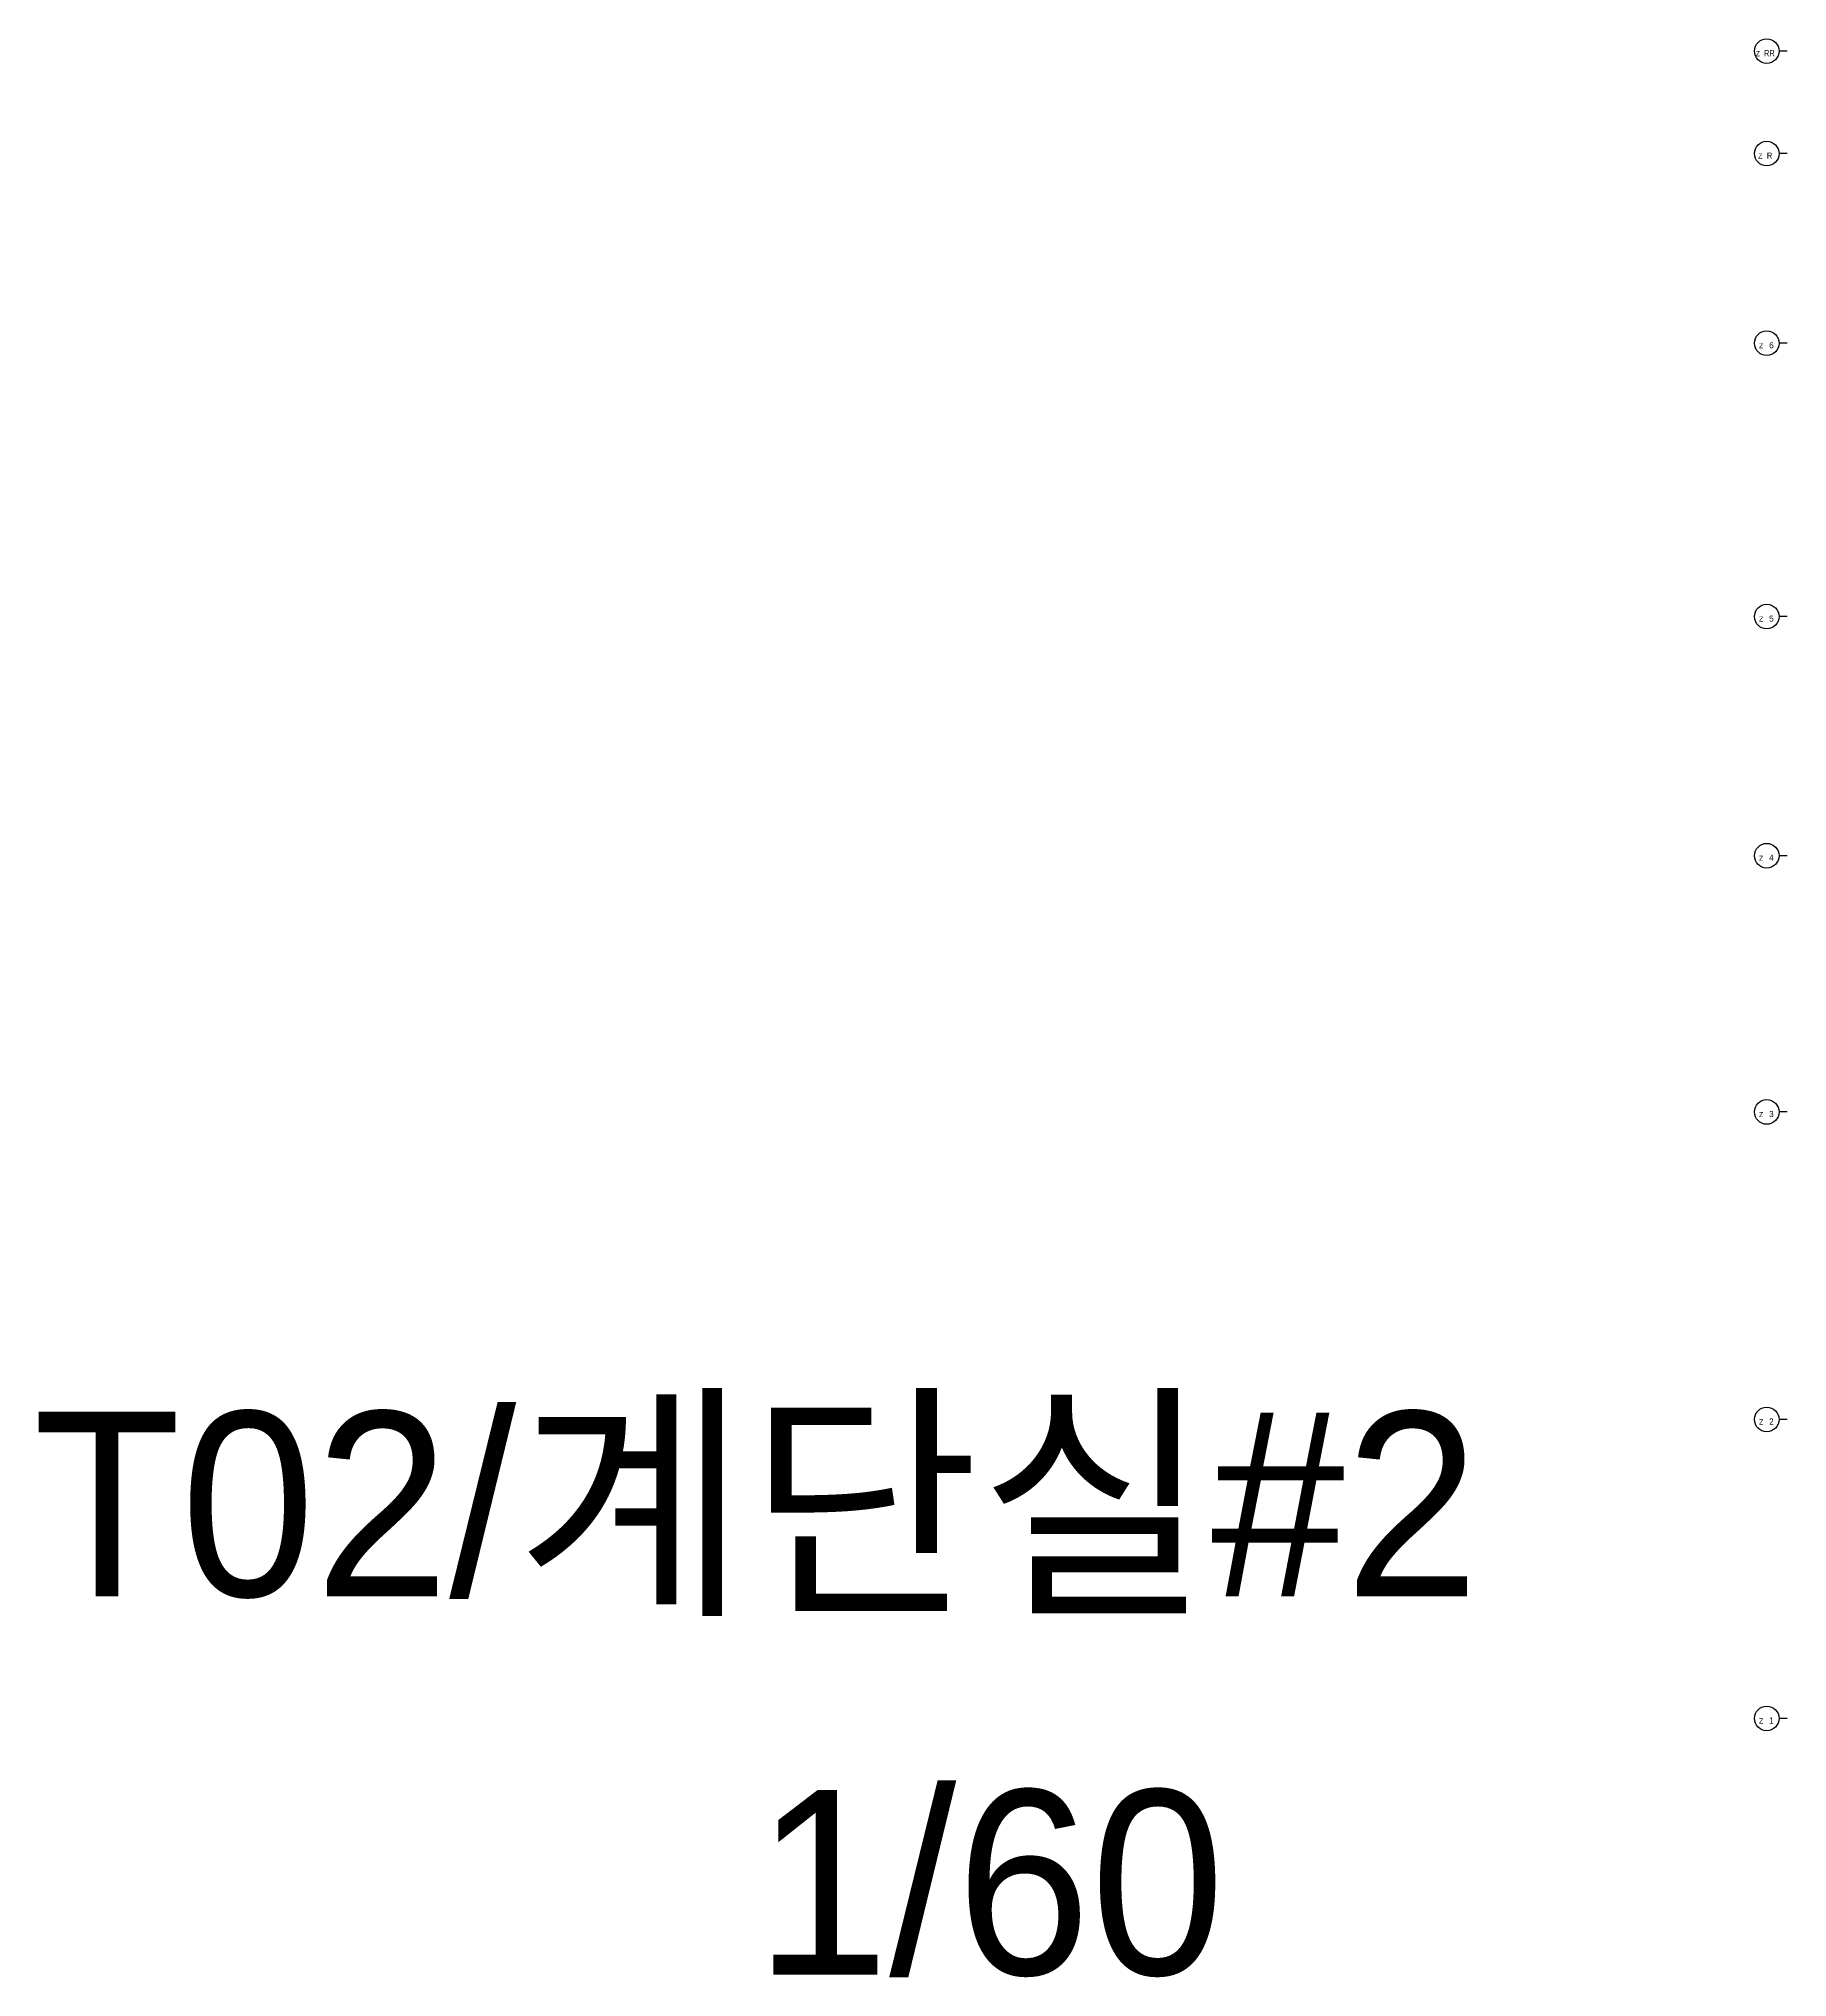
# Model space of a CAD drawing. Header units: millimetres. Extents: x -56316 to 123720, y -36837 to 55569.
# Drawn here: x -56316 to -5138, y -7575 to 49160 of the extents above; entities that cross this region are included whole.
import ezdxf

# ---------------------------------------------------------------- set-up
doc = ezdxf.new("R2010")
doc.units = ezdxf.units.MM
doc.header["$LTSCALE"] = 60
doc.layers.add('A-TEXT', color=3, linetype='Continuous', lineweight=9)
doc.layers.add('NOPLOT-DIM', color=191, linetype='Continuous', plot=False)
doc.styles.add('Gdim', font='Dotum.ttf')

msp = doc.modelspace()

# ---------------------------------------------------------------- texts
at = {"layer": 'A-TEXT', "style": 'Gdim'}
for s, p in [('T02/계단실#2', (-56474.9, 3575.7)), ('1/60', (-35351.3, -7497.9))]:
    msp.add_text(s, height=5400, dxfattribs=at).set_placement(p)
at = {"layer": 'NOPLOT-DIM', "style": 'Gdim'}
for s, height, p in [('Z', 150, (-6059.3, 48650.2)), ('Z', 150, (-5991.4, 45650.2, 0)), ('6', 180, (-5665.8, 40100.2, 0)), ('Z', 150, (-5964.9, 40100.2, 0)), ('Z', 150, (-5964.9, 32100.2, 0)), ('5', 180, (-5665.8, 32100.2, 0)), ('Z', 150, (-5964.9, 25100.2, 0)), ('4', 180, (-5665.8, 25100.2, 0)), ('Z', 150, (-5964.9, 17600.2, 0)), ('3', 180, (-5665.8, 17600.2, 0)), ('Z', 150, (-5964.9, 8600.2, 0)), ('2', 180, (-5665.8, 8600.2, 0)), ('Z', 150, (-5964.9, -149.8, 0)), ('1', 180, (-5665.8, -149.8, 0))]:
    msp.add_text(s, height=height, dxfattribs=at).set_placement(p)
at = {"layer": 'NOPLOT-DIM', "style": 'Gdim', "width": 0.8}
for s, p in [('RR', (-5820.5, 48650.2)), ('R', (-5733.8, 45650.2, 0))]:
    msp.add_text(s, height=180, dxfattribs=at).set_placement(p)

# ---------------------------------------------------------------- linework, layer by layer
at = {"layer": 'NOPLOT-DIM', "elevation": 0}
for points in [[(-5137.8, 48800), (-5377.8, 48800, -1), (-6097.8, 48800, -1), (-5377.8, 48800, 0)], [(-5137.8, 45800), (-5377.8, 45800, -1), (-6097.8, 45800, -1), (-5377.8, 45800, 0)], [(-5137.8, 40250), (-5377.8, 40250, -1), (-6097.8, 40250, -1), (-5377.8, 40250, 0)], [(-5137.8, 32250), (-5377.8, 32250, -1), (-6097.8, 32250, -1), (-5377.8, 32250, 0)], [(-5137.8, 25250), (-5377.8, 25250, -1), (-6097.8, 25250, -1), (-5377.8, 25250, 0)], [(-5137.8, 17750), (-5377.8, 17750, -1), (-6097.8, 17750, -1), (-5377.8, 17750, 0)], [(-5137.8, 8750), (-5377.8, 8750, -1), (-6097.8, 8750, -1), (-5377.8, 8750, 0)], [(-5137.8, 0), (-5377.8, 0, -1), (-6097.8, 0, -1), (-5377.8, 0, 0)]]:
    msp.add_lwpolyline(points, format="xyb", dxfattribs=at)

msp.set_redraw_order([(e.dxf.handle, doc.entitydb.next_handle()) for e in msp.query("TEXT MTEXT ATTDEF DIMENSION ARC_DIMENSION")])  # texts and dimensions are drawn at this point

doc.saveas('drawing.dxf')
